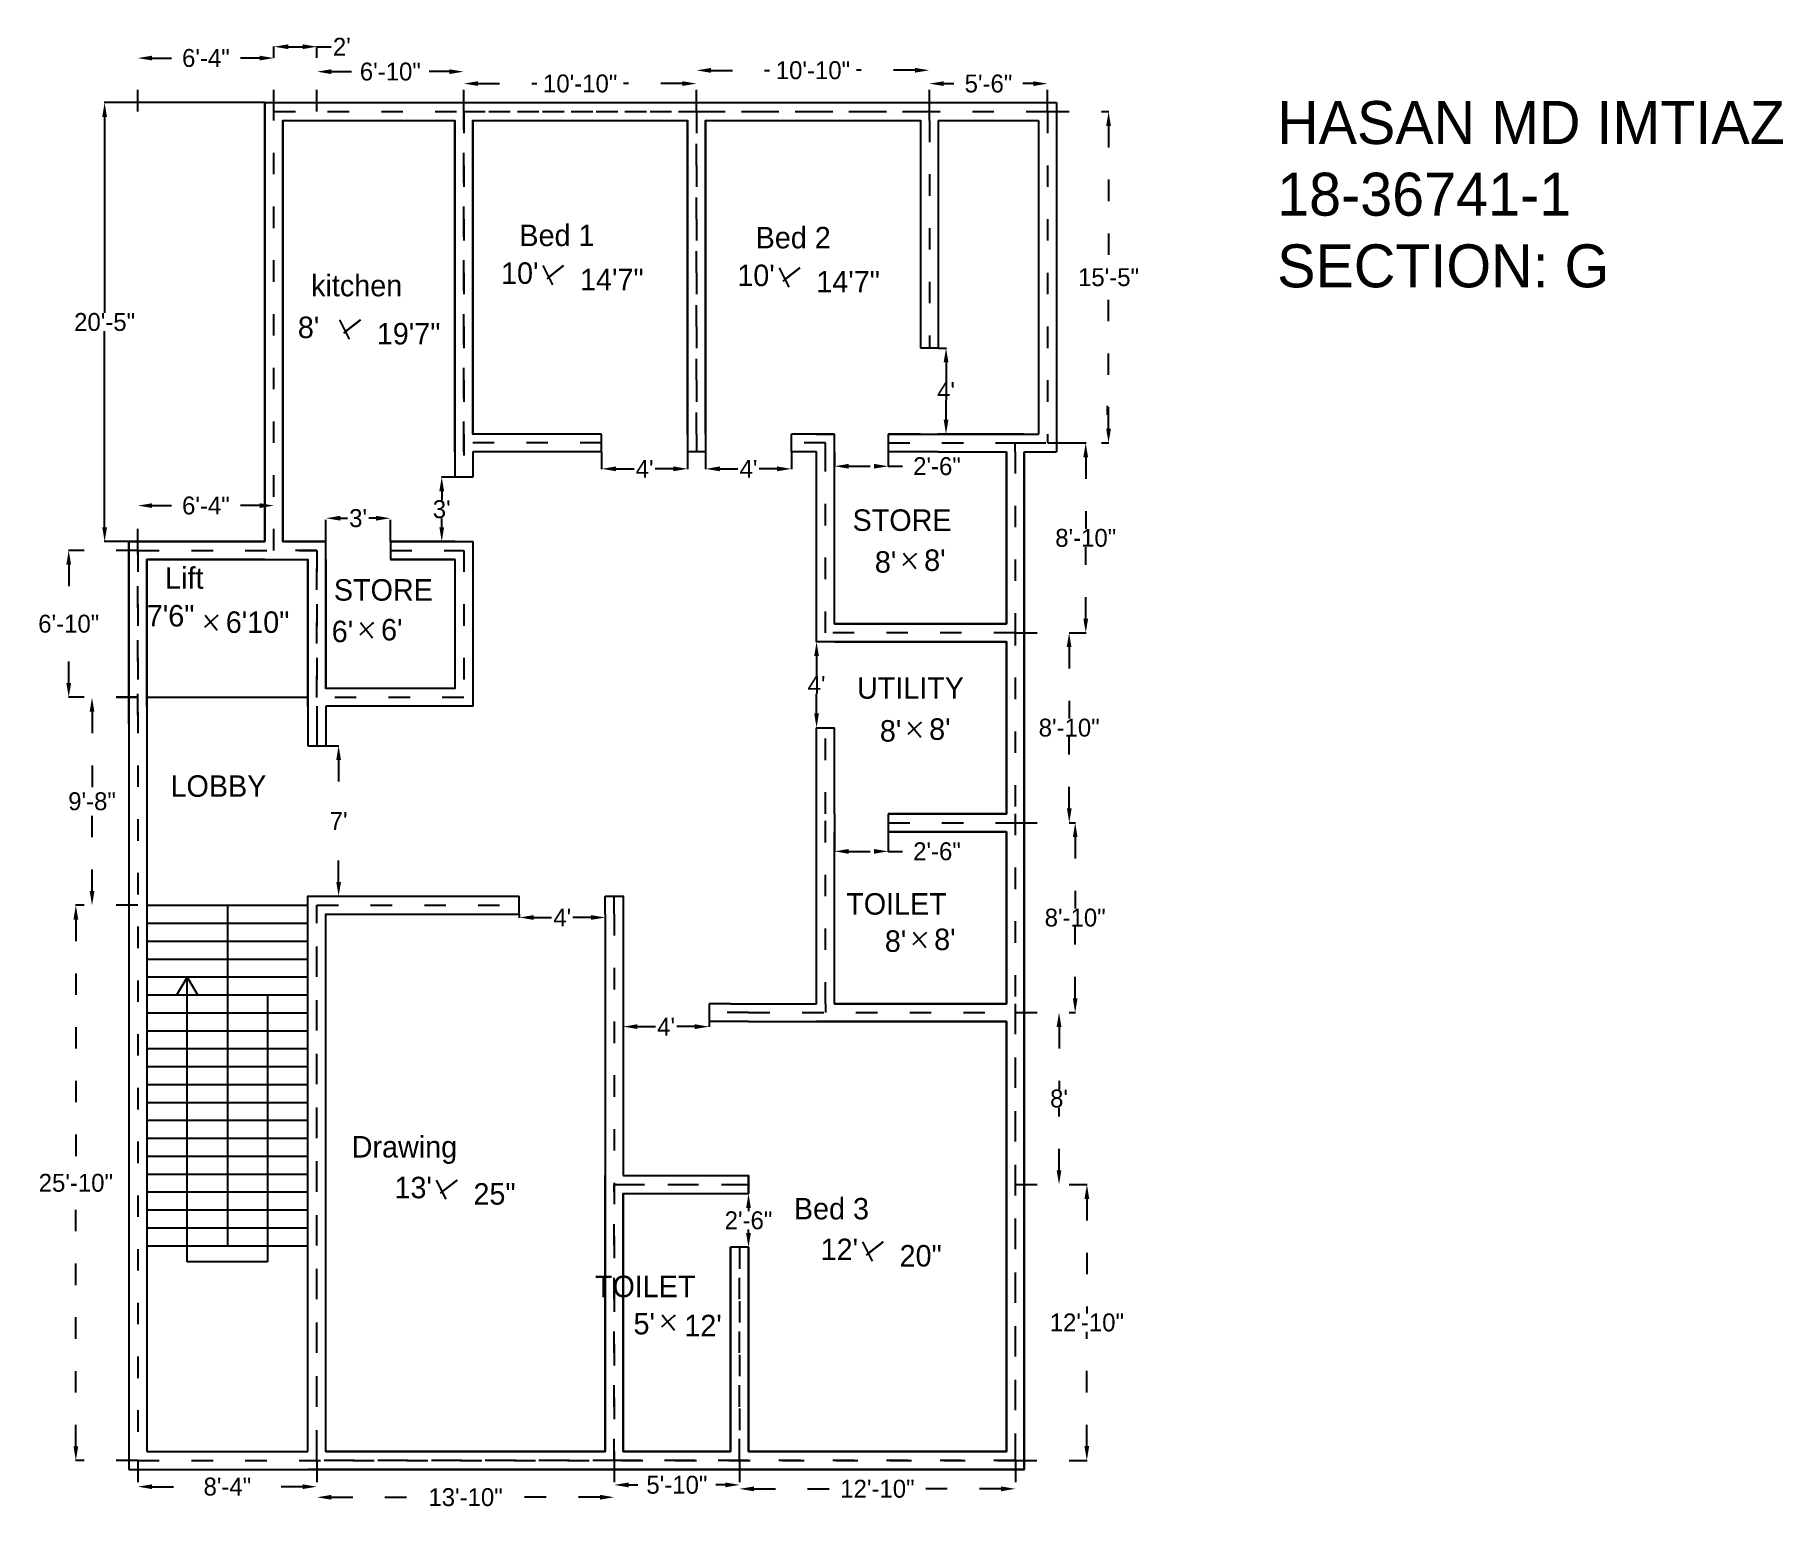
# Model space of a CAD drawing. Header units: inches. Extents: x -97 to 879, y -761 to 61.
import ezdxf

# ---------------------------------------------------------------- set-up
doc = ezdxf.new("R2010")
doc.units = ezdxf.units.IN
doc.header["$MEASUREMENT"] = 0
doc.linetypes.add('ACAD_ISO03W100', pattern=[30, 12, -18])
doc.dimstyles.get("Standard").update_dxf_attribs({"dimtxt": 10, "dimasz": 8, "dimexe": 0.18, "dimexo": 0.0625, "dimgap": 0.09, "dimtad": 0, "dimtih": 1, "dimtoh": 1, "dimdec": 4, "dimzin": 0, "dimdsep": 46, "dimlunit": 4, "dimtxsty": 'Standard', "dimcen": -0.09, "dimadec": 0, "dimazin": 0, "dimtfac": 1, "dimtdec": 4, "dimtofl": 0, "dimtmove": 0, "dimatfit": 3, "dimfxl": 0, "dimtolj": 1, "dimtzin": 0, "dimarcsym": 0})

msp = doc.modelspace()

# ---------------------------------------------------------------- texts
at = {"linetype": 'ACAD_ISO03W100', "attachment_point": 1}
for s, insert, char_height, width in [('HASAN MD IMTIAZ\\P18-36741-1\\PSECTION: G', (596.6266, 24.54559), 24, 684.8546796), ('Bed 1', (173.4912, -44.43387), 12, 455.9656411), ('Bed 2', (305.42084, -45.69493), 12, 455.9656411), ("10'", (163.2524, -65.51033), 12, 164.7467075), ("10'", (295.18203, -66.7714), 12, 164.7467075), ('kitchen', (57.20164, -72.47505), 12, 455.9656411), ('14\'7"', (207.35372, -69.07527), 12, 445.7050041), ('14\'7"', (339.28335, -70.33634), 12, 445.7050041), ("8'", (49.77901, -95.79298), 12, 164.7467075), ('19\'7"', (93.88034, -99.35792), 12, 445.7050041), (' STORE', (355.08251, -203.4172), 12, 455.9656411), ("8'", (371.97485, -226.74493), 12, 445.7050041), ("8'", (399.51186, -225.77402), 12, 445.7050041), ('Lift', (-24.33218, -235.71287), 12, 455.9656411), (' STORE', (65.42901, -242.36548), 12, 455.9656411), ('7\'6"', (-34.57099, -256.78933), 12, 164.7467075), ('6\'10"', (9.53034, -260.35427), 12, 445.7050041), ("6'", (68.70573, -265.5392), 12, 445.7050041), ("6'", (96.24274, -264.56829), 12, 445.7050041), (' UTILITY', (357.53677, -297.11691), 12, 455.9656411), ("8'", (374.77082, -321.05602), 12, 445.7050041), ("8'", (402.30783, -320.08511), 12, 445.7050041), (' LOBBY', (-25.78832, -351.87077), 12, 455.9656411), ('  TOILET', (347.08299, -417.65843), 12, 455.9656411), ("8'", (377.55913, -438.41289), 12, 445.7050041), ("8'", (405.09614, -437.44198), 12, 445.7050041), ('Drawing', (79.87816, -553.23845), 12, 455.9656411), ("13'", (103.72976, -575.98485), 12, 164.7467075), ('25"', (147.83108, -579.54979), 12, 445.7050041), ('  Bed 3', (317.85464, -587.7746), 12, 455.9656411), ("12'", (341.70624, -610.521), 12, 164.7467075), ('20"', (385.80757, -614.08594), 12, 445.7050041), ('  TOILET', (206.74076, -631.19586), 12, 455.9656411), ("5'", (237.21691, -651.95033), 12, 445.7050041), ("12'", (265.58919, -653.03724), 12, 164.7467075)]:
    msp.add_mtext(s, dxfattribs=dict(at, insert=insert, char_height=char_height, width=width))

# ---------------------------------------------------------------- blocks, each defined once
blk = doc.blocks.new('*D1')
at = {"color": 0, "lineweight": -2}
for p, q in [((31.37, 23.65), (-58.3, 23.65)), ((-58.12, 15.65), (-58.12, -93.76)), ((-58.12, -213.35), (-58.12, -103.94)), ((31.37, -221.35), (-58.3, -221.35))]:
    blk.add_line(p, q, dxfattribs=at)
at = {"color": 0}
for points in [[(-59.45, 15.65), (-56.78, 15.65), (-58.12, 23.65)], [(-59.45, -213.35), (-56.78, -213.35), (-58.12, -221.35)]]:
    blk.add_solid(points, dxfattribs=at)
at = {"layer": 'Defpoints', "color": 0}
for p in [(-58.12, 23.65), (31.43, 23.65), (31.43, -221.35)]:
    blk.add_point(p, dxfattribs=at)
at = {"color": 0, "insert": (-58.12, -98.85), "char_height": 10, "attachment_point": 5}
blk.add_mtext('\\A1;20\'-5"', dxfattribs=at)
blk = doc.blocks.new('*D2')
at = {"color": 0, "linetype": 'ACAD_ISO03W100', "lineweight": -2}
for p, q in [((-39.57, -734.42), (-39.57, -749.17)), ((60.43, -734.42), (60.43, -749.17)), ((-31.57, -748.99), (-8.83, -748.99)), ((52.43, -748.99), (29.69, -748.99))]:
    blk.add_line(p, q, dxfattribs=at)
at = {"color": 0, "linetype": 'ACAD_ISO03W100'}
for points in [[(-31.57, -747.66), (-31.57, -750.32), (-39.57, -748.99)], [(52.43, -747.66), (52.43, -750.32), (60.43, -748.99)]]:
    blk.add_solid(points, dxfattribs=at)
at = {"layer": 'Defpoints', "color": 0, "linetype": 'ACAD_ISO03W100'}
for p in [(-39.57, -734.35), (60.43, -734.35), (60.43, -748.99)]:
    blk.add_point(p, dxfattribs=at)
at = {"color": 0, "linetype": 'ACAD_ISO03W100', "insert": (10.43, -748.99), "char_height": 10, "attachment_point": 5}
blk.add_mtext('\\A1;8\'-4"', dxfattribs=at)
blk = doc.blocks.new('*D3')
at = {"color": 0, "linetype": 'ACAD_ISO03W100', "lineweight": -2}
for p, q in [((60.43, -734.42), (60.43, -755.08)), ((226.43, -734.42), (226.43, -755.08)), ((68.43, -754.9), (118.34, -754.9)), ((218.43, -754.9), (168.52, -754.9))]:
    blk.add_line(p, q, dxfattribs=at)
at = {"color": 0, "linetype": 'ACAD_ISO03W100'}
for points in [[(68.43, -753.57), (68.43, -756.23), (60.43, -754.9)], [(218.43, -753.57), (218.43, -756.23), (226.43, -754.9)]]:
    blk.add_solid(points, dxfattribs=at)
at = {"layer": 'Defpoints', "color": 0, "linetype": 'ACAD_ISO03W100'}
for p in [(60.43, -734.35), (226.43, -734.35), (226.43, -754.9)]:
    blk.add_point(p, dxfattribs=at)
at = {"color": 0, "linetype": 'ACAD_ISO03W100', "insert": (143.43, -754.9), "char_height": 10, "attachment_point": 5}
blk.add_mtext('\\A1;13\'-10"', dxfattribs=at)
blk = doc.blocks.new('*D4')
at = {"color": 0, "linetype": 'ACAD_ISO03W100', "lineweight": -2}
for p, q in [((226.43, -734.42), (226.43, -748.17)), ((296.43, -734.42), (296.43, -748.17)), ((234.43, -747.99), (239.67, -747.99)), ((288.43, -747.99), (283.19, -747.99))]:
    blk.add_line(p, q, dxfattribs=at)
at = {"color": 0, "linetype": 'ACAD_ISO03W100'}
for points in [[(234.43, -746.66), (234.43, -749.33), (226.43, -747.99)], [(288.43, -746.66), (288.43, -749.33), (296.43, -747.99)]]:
    blk.add_solid(points, dxfattribs=at)
at = {"layer": 'Defpoints', "color": 0, "linetype": 'ACAD_ISO03W100'}
for p in [(226.43, -734.35), (296.43, -734.35), (296.43, -747.99)]:
    blk.add_point(p, dxfattribs=at)
at = {"color": 0, "linetype": 'ACAD_ISO03W100', "insert": (261.43, -747.99), "char_height": 10, "attachment_point": 5}
blk.add_mtext('\\A1;5\'-10"', dxfattribs=at)
blk = doc.blocks.new('*D5')
at = {"color": 0, "linetype": 'ACAD_ISO03W100', "lineweight": -2}
for p, q in [((296.43, -734.48), (296.43, -750.38)), ((450.43, -734.48), (450.43, -750.38)), ((304.43, -750.2), (348.34, -750.2)), ((442.43, -750.2), (398.52, -750.2))]:
    blk.add_line(p, q, dxfattribs=at)
at = {"color": 0, "linetype": 'ACAD_ISO03W100'}
for points in [[(304.43, -748.87), (304.43, -751.54), (296.43, -750.2)], [(442.43, -748.87), (442.43, -751.54), (450.43, -750.2)]]:
    blk.add_solid(points, dxfattribs=at)
at = {"layer": 'Defpoints', "color": 0, "linetype": 'ACAD_ISO03W100'}
for p in [(296.43, -734.42), (450.43, -734.42), (450.43, -750.2)]:
    blk.add_point(p, dxfattribs=at)
at = {"color": 0, "linetype": 'ACAD_ISO03W100', "insert": (373.43, -750.2), "char_height": 10, "attachment_point": 5}
blk.add_mtext('\\A1;12\'-10"', dxfattribs=at)
blk = doc.blocks.new('*D6')
at = {"color": 0, "linetype": 'ACAD_ISO03W100', "lineweight": -2}
for p, q in [((450.49, -484.35), (475.01, -484.35)), ((474.83, -492.35), (474.83, -527.26)), ((474.83, -572.35), (474.83, -537.44)), ((450.49, -580.35), (475.01, -580.35))]:
    blk.add_line(p, q, dxfattribs=at)
at = {"color": 0, "linetype": 'ACAD_ISO03W100'}
for points in [[(473.49, -492.35), (476.16, -492.35), (474.83, -484.35)], [(473.49, -572.35), (476.16, -572.35), (474.83, -580.35)]]:
    blk.add_solid(points, dxfattribs=at)
at = {"layer": 'Defpoints', "color": 0, "linetype": 'ACAD_ISO03W100'}
for p in [(450.43, -484.35), (450.43, -580.35), (474.83, -580.35)]:
    blk.add_point(p, dxfattribs=at)
at = {"color": 0, "linetype": 'ACAD_ISO03W100', "insert": (474.83, -532.35), "char_height": 10, "attachment_point": 5}
blk.add_mtext("\\A1;8'", dxfattribs=at)
blk = doc.blocks.new('*D7')
at = {"color": 0, "linetype": 'ACAD_ISO03W100', "lineweight": -2}
for p, q in [((450.55, -580.35), (490.58, -580.37)), ((490.4, -588.37), (490.37, -652.28)), ((490.34, -726.37), (490.37, -662.46)), ((450.49, -734.35), (490.52, -734.37))]:
    blk.add_line(p, q, dxfattribs=at)
at = {"color": 0, "linetype": 'ACAD_ISO03W100'}
for points in [[(489.07, -588.37), (491.73, -588.37), (490.4, -580.37)], [(489.01, -726.37), (491.68, -726.37), (490.34, -734.37)]]:
    blk.add_solid(points, dxfattribs=at)
at = {"layer": 'Defpoints', "color": 0, "linetype": 'ACAD_ISO03W100'}
for p in [(450.49, -580.35), (490.4, -580.37), (450.43, -734.35)]:
    blk.add_point(p, dxfattribs=at)
at = {"color": 0, "linetype": 'ACAD_ISO03W100', "insert": (490.37, -657.37), "char_height": 10, "attachment_point": 5}
blk.add_mtext('\\A1;12\'-10"', dxfattribs=at)
blk = doc.blocks.new('*D8')
at = {"color": 0, "linetype": 'ACAD_ISO03W100', "lineweight": -2}
for p, q in [((450.55, -378.35), (484.03, -378.35)), ((483.85, -386.35), (483.85, -426.26)), ((483.85, -476.35), (483.85, -436.44)), ((450.55, -484.35), (484.03, -484.35))]:
    blk.add_line(p, q, dxfattribs=at)
at = {"color": 0, "linetype": 'ACAD_ISO03W100'}
for points in [[(482.52, -386.35), (485.19, -386.35), (483.85, -378.35)], [(482.52, -476.35), (485.19, -476.35), (483.85, -484.35)]]:
    blk.add_solid(points, dxfattribs=at)
at = {"layer": 'Defpoints', "color": 0, "linetype": 'ACAD_ISO03W100'}
for p in [(450.49, -378.35), (483.85, -378.35), (450.49, -484.35)]:
    blk.add_point(p, dxfattribs=at)
at = {"color": 0, "linetype": 'ACAD_ISO03W100', "insert": (483.85, -431.35), "char_height": 10, "attachment_point": 5}
blk.add_mtext('\\A1;8\'-10"', dxfattribs=at)
blk = doc.blocks.new('*D9')
at = {"color": 0, "linetype": 'ACAD_ISO03W100', "lineweight": -2}
for p, q in [((450.49, -272.35), (480.62, -272.32)), ((480.45, -280.32), (480.49, -320.23)), ((480.55, -370.32), (480.51, -330.41)), ((450.62, -378.35), (480.74, -378.32))]:
    blk.add_line(p, q, dxfattribs=at)
at = {"color": 0, "linetype": 'ACAD_ISO03W100'}
for points in [[(481.78, -280.32), (479.11, -280.32), (480.44, -272.32)], [(481.89, -370.32), (479.22, -370.32), (480.56, -378.32)]]:
    blk.add_solid(points, dxfattribs=at)
at = {"layer": 'Defpoints', "color": 0, "linetype": 'ACAD_ISO03W100'}
for p in [(450.43, -272.35), (480.44, -272.32), (450.55, -378.35)]:
    blk.add_point(p, dxfattribs=at)
at = {"color": 0, "linetype": 'ACAD_ISO03W100', "insert": (480.5, -325.32), "char_height": 10, "attachment_point": 5}
blk.add_mtext('\\A1;8\'-10"', dxfattribs=at)
blk = doc.blocks.new('*D10')
at = {"color": 0, "linetype": 'ACAD_ISO03W100', "lineweight": -2}
for p, q in [((450.55, -166.35), (489.92, -166.35)), ((489.74, -174.35), (489.74, -214.26)), ((489.74, -264.35), (489.74, -224.44)), ((450.55, -272.35), (489.92, -272.35))]:
    blk.add_line(p, q, dxfattribs=at)
at = {"color": 0, "linetype": 'ACAD_ISO03W100'}
for points in [[(488.41, -174.35), (491.08, -174.35), (489.74, -166.35)], [(488.41, -264.35), (491.08, -264.35), (489.74, -272.35)]]:
    blk.add_solid(points, dxfattribs=at)
at = {"layer": 'Defpoints', "color": 0, "linetype": 'ACAD_ISO03W100'}
for p in [(450.49, -166.35), (489.74, -166.35), (450.49, -272.35)]:
    blk.add_point(p, dxfattribs=at)
at = {"color": 0, "linetype": 'ACAD_ISO03W100', "insert": (489.74, -219.35), "char_height": 10, "attachment_point": 5}
blk.add_mtext('\\A1;8\'-10"', dxfattribs=at)
blk = doc.blocks.new('*D11')
at = {"color": 0, "linetype": 'ACAD_ISO03W100', "lineweight": -2}
for p, q in [((468.49, 18.65), (502.66, 18.65)), ((502.48, 10.65), (502.48, -68.76)), ((502.48, -158.35), (502.48, -78.94)), ((468.49, -166.35), (502.66, -166.35))]:
    blk.add_line(p, q, dxfattribs=at)
at = {"color": 0, "linetype": 'ACAD_ISO03W100'}
for points in [[(501.15, 10.65), (503.82, 10.65), (502.48, 18.65)], [(501.15, -158.35), (503.82, -158.35), (502.48, -166.35)]]:
    blk.add_solid(points, dxfattribs=at)
at = {"layer": 'Defpoints', "color": 0, "linetype": 'ACAD_ISO03W100'}
for p in [(468.43, 18.65), (468.43, -166.35), (502.48, -166.35)]:
    blk.add_point(p, dxfattribs=at)
at = {"color": 0, "linetype": 'ACAD_ISO03W100', "insert": (502.48, -73.85), "char_height": 10, "attachment_point": 5}
blk.add_mtext('\\A1;15\'-5"', dxfattribs=at)
blk = doc.blocks.new('*D12')
at = {"color": 0, "linetype": 'ACAD_ISO03W100', "lineweight": -2}
for p, q in [((402.43, 18.71), (402.43, 34.44)), ((410.43, 34.26), (416.17, 34.26)), ((460.43, 34.26), (454.69, 34.26)), ((468.43, 18.71), (468.43, 34.44))]:
    blk.add_line(p, q, dxfattribs=at)
at = {"color": 0, "linetype": 'ACAD_ISO03W100'}
for points in [[(410.43, 35.59), (410.43, 32.93), (402.43, 34.26)], [(460.43, 35.59), (460.43, 32.93), (468.43, 34.26)]]:
    blk.add_solid(points, dxfattribs=at)
at = {"layer": 'Defpoints', "color": 0, "linetype": 'ACAD_ISO03W100'}
for p in [(468.43, 34.26), (402.43, 18.65), (468.43, 18.65)]:
    blk.add_point(p, dxfattribs=at)
at = {"color": 0, "linetype": 'ACAD_ISO03W100', "insert": (435.43, 34.26), "char_height": 10, "attachment_point": 5}
blk.add_mtext('\\A1;5\'-6"', dxfattribs=at)
blk = doc.blocks.new('*D13')
at = {"color": 0, "linetype": 'ACAD_ISO03W100', "lineweight": -2}
for p, q in [((272.43, 18.71), (272.42, 41.84)), ((280.42, 41.66), (313.16, 41.68)), ((394.42, 41.71), (361.67, 41.7)), ((402.43, 18.77), (402.42, 41.9))]:
    blk.add_line(p, q, dxfattribs=at)
at = {"color": 0, "linetype": 'ACAD_ISO03W100'}
for points in [[(280.42, 42.99), (280.42, 40.33), (272.42, 41.66)], [(394.42, 43.05), (394.42, 40.38), (402.42, 41.72)]]:
    blk.add_solid(points, dxfattribs=at)
at = {"layer": 'Defpoints', "color": 0, "linetype": 'ACAD_ISO03W100'}
for p in [(402.42, 41.72), (272.43, 18.65), (402.43, 18.71)]:
    blk.add_point(p, dxfattribs=at)
at = {"color": 0, "linetype": 'ACAD_ISO03W100', "insert": (337.42, 41.69), "char_height": 10, "attachment_point": 5}
blk.add_mtext('\\A1;10\'-10"', dxfattribs=at)
blk = doc.blocks.new('*D14')
at = {"color": 0, "linetype": 'ACAD_ISO03W100', "lineweight": -2}
for p, q in [((142.43, 18.71), (142.43, 34.46)), ((150.43, 34.28), (183.17, 34.28)), ((264.43, 34.28), (231.69, 34.28)), ((272.43, 18.71), (272.43, 34.46))]:
    blk.add_line(p, q, dxfattribs=at)
at = {"color": 0, "linetype": 'ACAD_ISO03W100'}
for points in [[(150.43, 35.61), (150.43, 32.95), (142.43, 34.28)], [(264.43, 35.61), (264.43, 32.95), (272.43, 34.28)]]:
    blk.add_solid(points, dxfattribs=at)
at = {"layer": 'Defpoints', "color": 0, "linetype": 'ACAD_ISO03W100'}
for p in [(142.43, 34.28), (142.43, 18.65), (272.43, 18.65)]:
    blk.add_point(p, dxfattribs=at)
at = {"color": 0, "linetype": 'ACAD_ISO03W100', "insert": (207.43, 34.28), "char_height": 10, "attachment_point": 5}
blk.add_mtext('\\A1;10\'-10"', dxfattribs=at)
blk = doc.blocks.new('*D15')
at = {"color": 0, "linetype": 'ACAD_ISO03W100', "lineweight": -2}
for p, q in [((-39.57, -226.29), (-39.57, -201.13)), ((-31.57, -201.31), (-20.83, -201.31)), ((28.43, -201.31), (17.69, -201.31)), ((36.43, -226.29), (36.43, -201.13))]:
    blk.add_line(p, q, dxfattribs=at)
at = {"color": 0, "linetype": 'ACAD_ISO03W100'}
for points in [[(-31.57, -199.98), (-31.57, -202.64), (-39.57, -201.31)], [(28.43, -199.98), (28.43, -202.64), (36.43, -201.31)]]:
    blk.add_solid(points, dxfattribs=at)
at = {"layer": 'Defpoints', "color": 0, "linetype": 'ACAD_ISO03W100'}
for p in [(-39.57, -201.31), (-39.57, -226.35), (36.43, -226.35)]:
    blk.add_point(p, dxfattribs=at)
at = {"color": 0, "linetype": 'ACAD_ISO03W100', "insert": (-1.57, -201.31), "char_height": 10, "attachment_point": 5}
blk.add_mtext('\\A1;6\'-4"', dxfattribs=at)
blk = doc.blocks.new('*D16')
at = {"color": 0, "linetype": 'ACAD_ISO03W100', "lineweight": -2}
for p, q in [((36.43, 18.71), (36.43, 55.04)), ((44.43, 54.86), (52.43, 54.86)), ((60.43, 18.71), (60.43, 55.04)), ((60.43, 54.86), (68.43, 54.86))]:
    blk.add_line(p, q, dxfattribs=at)
at = {"color": 0, "linetype": 'ACAD_ISO03W100'}
for points in [[(44.43, 56.2), (44.43, 53.53), (36.43, 54.86)], [(52.43, 56.2), (52.43, 53.53), (60.43, 54.86)]]:
    blk.add_solid(points, dxfattribs=at)
at = {"layer": 'Defpoints', "color": 0, "linetype": 'ACAD_ISO03W100'}
for p in [(60.43, 54.86), (36.43, 18.65), (60.43, 18.65)]:
    blk.add_point(p, dxfattribs=at)
at = {"color": 0, "linetype": 'ACAD_ISO03W100', "insert": (74.35, 54.86), "char_height": 10, "attachment_point": 5}
blk.add_mtext("\\A1;2'", dxfattribs=at)
blk = doc.blocks.new('*D17')
at = {"color": 0, "linetype": 'ACAD_ISO03W100', "lineweight": -2}
for p, q in [((60.43, 18.77), (60.43, 41.12)), ((68.43, 40.94), (79.67, 40.94)), ((134.43, 40.94), (123.19, 40.94)), ((142.43, 18.77), (142.43, 41.12))]:
    blk.add_line(p, q, dxfattribs=at)
at = {"color": 0, "linetype": 'ACAD_ISO03W100'}
for points in [[(68.43, 42.27), (68.43, 39.61), (60.43, 40.94)], [(134.43, 42.27), (134.43, 39.61), (142.43, 40.94)]]:
    blk.add_solid(points, dxfattribs=at)
at = {"layer": 'Defpoints', "color": 0, "linetype": 'ACAD_ISO03W100'}
for p in [(60.43, 40.94), (60.43, 18.71), (142.43, 18.71)]:
    blk.add_point(p, dxfattribs=at)
at = {"color": 0, "linetype": 'ACAD_ISO03W100', "insert": (101.43, 40.94), "char_height": 10, "attachment_point": 5}
blk.add_mtext('\\A1;6\'-10"', dxfattribs=at)
blk = doc.blocks.new('*D18')
at = {"color": 0, "linetype": 'ACAD_ISO03W100', "lineweight": -2}
for p, q in [((65.49, -335.35), (72.73, -335.35)), ((72.55, -343.35), (72.55, -372.26)), ((72.55, -411.35), (72.55, -382.44)), ((65.49, -419.35), (72.73, -419.35))]:
    blk.add_line(p, q, dxfattribs=at)
at = {"color": 0, "linetype": 'ACAD_ISO03W100'}
for points in [[(71.22, -343.35), (73.89, -343.35), (72.55, -335.35)], [(71.22, -411.35), (73.89, -411.35), (72.55, -419.35)]]:
    blk.add_solid(points, dxfattribs=at)
at = {"layer": 'Defpoints', "color": 0, "linetype": 'ACAD_ISO03W100'}
for p in [(65.43, -335.35), (65.43, -419.35), (72.55, -419.35)]:
    blk.add_point(p, dxfattribs=at)
at = {"color": 0, "linetype": 'ACAD_ISO03W100', "insert": (72.55, -377.35), "char_height": 10, "attachment_point": 5}
blk.add_mtext("\\A1;7'", dxfattribs=at)
blk = doc.blocks.new('*D19')
at = {"color": 0, "linetype": 'ACAD_ISO03W100', "lineweight": -2}
for p, q in [((173.43, -429.42), (173.43, -431.42)), ((221.43, -429.42), (221.43, -431.42)), ((181.43, -431.24), (191.51, -431.24)), ((213.43, -431.24), (203.35, -431.24))]:
    blk.add_line(p, q, dxfattribs=at)
at = {"color": 0, "linetype": 'ACAD_ISO03W100'}
for points in [[(181.43, -429.91), (181.43, -432.57), (173.43, -431.24)], [(213.43, -429.91), (213.43, -432.57), (221.43, -431.24)]]:
    blk.add_solid(points, dxfattribs=at)
at = {"layer": 'Defpoints', "color": 0, "linetype": 'ACAD_ISO03W100'}
for p in [(173.43, -429.35), (221.43, -429.35), (221.43, -431.24)]:
    blk.add_point(p, dxfattribs=at)
at = {"color": 0, "linetype": 'ACAD_ISO03W100', "insert": (197.43, -431.24), "char_height": 10, "attachment_point": 5}
blk.add_mtext("\\A1;4'", dxfattribs=at)
blk = doc.blocks.new('*D20')
at = {"color": 0, "linetype": 'ACAD_ISO03W100', "lineweight": -2}
for p, q in [((231.43, -489.42), (231.43, -492.34)), ((239.43, -492.16), (249.51, -492.16)), ((271.43, -492.16), (261.35, -492.16)), ((279.43, -489.42), (279.43, -492.34))]:
    blk.add_line(p, q, dxfattribs=at)
at = {"color": 0, "linetype": 'ACAD_ISO03W100'}
for points in [[(239.43, -490.83), (239.43, -493.5), (231.43, -492.16)], [(271.43, -490.83), (271.43, -493.5), (279.43, -492.16)]]:
    blk.add_solid(points, dxfattribs=at)
at = {"layer": 'Defpoints', "color": 0, "linetype": 'ACAD_ISO03W100'}
for p in [(231.43, -489.35), (231.43, -492.16), (279.43, -489.35)]:
    blk.add_point(p, dxfattribs=at)
at = {"color": 0, "linetype": 'ACAD_ISO03W100', "insert": (255.43, -492.16), "char_height": 10, "attachment_point": 5}
blk.add_mtext("\\A1;4'", dxfattribs=at)
blk = doc.blocks.new('*D21')
at = {"color": 0, "linetype": 'ACAD_ISO03W100', "lineweight": -2}
for p, q in [((301.49, -585.35), (301.61, -585.35)), ((301.43, -593.35), (301.43, -595.26)), ((301.43, -607.35), (301.43, -605.44)), ((301.49, -615.35), (301.61, -615.35))]:
    blk.add_line(p, q, dxfattribs=at)
at = {"color": 0, "linetype": 'ACAD_ISO03W100'}
for points in [[(300.1, -593.35), (302.76, -593.35), (301.43, -585.35)], [(300.1, -607.35), (302.76, -607.35), (301.43, -615.35)]]:
    blk.add_solid(points, dxfattribs=at)
at = {"layer": 'Defpoints', "color": 0, "linetype": 'ACAD_ISO03W100'}
for p in [(301.43, -585.35), (301.43, -585.35), (301.43, -615.35)]:
    blk.add_point(p, dxfattribs=at)
at = {"color": 0, "linetype": 'ACAD_ISO03W100', "insert": (301.43, -600.35), "char_height": 10, "attachment_point": 5}
blk.add_mtext('\\A1;2\'-6"', dxfattribs=at)
blk = doc.blocks.new('*D22')
at = {"color": 0, "linetype": 'ACAD_ISO03W100', "lineweight": -2}
for p, q in [((349.43, -383.42), (349.43, -394.51)), ((379.43, -383.42), (379.43, -394.51)), ((357.43, -394.33), (371.43, -394.33)), ((379.43, -394.33), (387.43, -394.33))]:
    blk.add_line(p, q, dxfattribs=at)
at = {"color": 0, "linetype": 'ACAD_ISO03W100'}
for points in [[(357.43, -393), (357.43, -395.67), (349.43, -394.33)], [(371.43, -393), (371.43, -395.67), (379.43, -394.33)]]:
    blk.add_solid(points, dxfattribs=at)
at = {"layer": 'Defpoints', "color": 0, "linetype": 'ACAD_ISO03W100'}
for p in [(349.43, -383.35), (379.43, -383.35), (379.43, -394.33)]:
    blk.add_point(p, dxfattribs=at)
at = {"color": 0, "linetype": 'ACAD_ISO03W100', "insert": (406.69, -394.33), "char_height": 10, "attachment_point": 5}
blk.add_mtext('\\A1;2\'-6"', dxfattribs=at)
blk = doc.blocks.new('*D23')
at = {"color": 0, "linetype": 'ACAD_ISO03W100', "lineweight": -2}
for p, q in [((339.37, -277.35), (339.25, -277.35)), ((339.43, -285.35), (339.43, -296.26)), ((339.43, -317.35), (339.43, -306.44)), ((339.37, -325.35), (339.25, -325.35))]:
    blk.add_line(p, q, dxfattribs=at)
at = {"color": 0, "linetype": 'ACAD_ISO03W100'}
for points in [[(338.1, -285.35), (340.76, -285.35), (339.43, -277.35)], [(338.1, -317.35), (340.76, -317.35), (339.43, -325.35)]]:
    blk.add_solid(points, dxfattribs=at)
at = {"layer": 'Defpoints', "color": 0, "linetype": 'ACAD_ISO03W100'}
for p in [(339.43, -277.35), (339.43, -277.35), (339.43, -325.35)]:
    blk.add_point(p, dxfattribs=at)
at = {"color": 0, "linetype": 'ACAD_ISO03W100', "insert": (339.43, -301.35), "char_height": 10, "attachment_point": 5}
blk.add_mtext("\\A1;4'", dxfattribs=at)
blk = doc.blocks.new('*D24')
at = {"color": 0, "linetype": 'ACAD_ISO03W100', "lineweight": -2}
for p, q in [((349.43, -171.42), (349.43, -179.52)), ((379.43, -171.42), (379.43, -179.52)), ((357.43, -179.34), (371.43, -179.34)), ((379.43, -179.34), (387.43, -179.34))]:
    blk.add_line(p, q, dxfattribs=at)
at = {"color": 0, "linetype": 'ACAD_ISO03W100'}
for points in [[(357.43, -178), (357.43, -180.67), (349.43, -179.34)], [(371.43, -178), (371.43, -180.67), (379.43, -179.34)]]:
    blk.add_solid(points, dxfattribs=at)
at = {"layer": 'Defpoints', "color": 0, "linetype": 'ACAD_ISO03W100'}
for p in [(349.43, -171.35), (379.43, -171.35), (379.43, -179.34)]:
    blk.add_point(p, dxfattribs=at)
at = {"color": 0, "linetype": 'ACAD_ISO03W100', "insert": (406.69, -179.34), "char_height": 10, "attachment_point": 5}
blk.add_mtext('\\A1;2\'-6"', dxfattribs=at)
blk = doc.blocks.new('*D25')
at = {"color": 0, "linetype": 'ACAD_ISO03W100', "lineweight": -2}
for p, q in [((407.49, -113.35), (411.91, -113.35)), ((411.73, -121.35), (411.73, -132.26)), ((411.73, -153.35), (411.73, -142.44)), ((407.49, -161.35), (411.91, -161.35))]:
    blk.add_line(p, q, dxfattribs=at)
at = {"color": 0, "linetype": 'ACAD_ISO03W100'}
for points in [[(410.4, -121.35), (413.07, -121.35), (411.73, -113.35)], [(410.4, -153.35), (413.07, -153.35), (411.73, -161.35)]]:
    blk.add_solid(points, dxfattribs=at)
at = {"layer": 'Defpoints', "color": 0, "linetype": 'ACAD_ISO03W100'}
for p in [(407.43, -113.35), (407.43, -161.35), (411.73, -161.35)]:
    blk.add_point(p, dxfattribs=at)
at = {"color": 0, "linetype": 'ACAD_ISO03W100', "insert": (411.73, -137.35), "char_height": 10, "attachment_point": 5}
blk.add_mtext("\\A1;4'", dxfattribs=at)
blk = doc.blocks.new('*D26')
at = {"color": 0, "linetype": 'ACAD_ISO03W100', "lineweight": -2}
for p, q in [((277.43, -171.42), (277.43, -180.97)), ((325.43, -171.42), (325.43, -180.97)), ((285.43, -180.79), (295.51, -180.79)), ((317.43, -180.79), (307.35, -180.79))]:
    blk.add_line(p, q, dxfattribs=at)
at = {"color": 0, "linetype": 'ACAD_ISO03W100'}
for points in [[(285.43, -179.45), (285.43, -182.12), (277.43, -180.79)], [(317.43, -179.45), (317.43, -182.12), (325.43, -180.79)]]:
    blk.add_solid(points, dxfattribs=at)
at = {"layer": 'Defpoints', "color": 0, "linetype": 'ACAD_ISO03W100'}
for p in [(277.43, -171.35), (325.43, -171.35), (277.43, -180.79)]:
    blk.add_point(p, dxfattribs=at)
at = {"color": 0, "linetype": 'ACAD_ISO03W100', "insert": (301.43, -180.79), "char_height": 10, "attachment_point": 5}
blk.add_mtext("\\A1;4'", dxfattribs=at)
blk = doc.blocks.new('*D27')
at = {"color": 0, "linetype": 'ACAD_ISO03W100', "lineweight": -2}
for p, q in [((219.43, -171.42), (219.43, -180.97)), ((267.43, -171.42), (267.43, -180.97)), ((227.43, -180.79), (237.51, -180.79)), ((259.43, -180.79), (249.35, -180.79))]:
    blk.add_line(p, q, dxfattribs=at)
at = {"color": 0, "linetype": 'ACAD_ISO03W100'}
for points in [[(227.43, -179.45), (227.43, -182.12), (219.43, -180.79)], [(259.43, -179.45), (259.43, -182.12), (267.43, -180.79)]]:
    blk.add_solid(points, dxfattribs=at)
at = {"layer": 'Defpoints', "color": 0, "linetype": 'ACAD_ISO03W100'}
for p in [(219.43, -171.35), (267.43, -171.35), (267.43, -180.79)]:
    blk.add_point(p, dxfattribs=at)
at = {"color": 0, "linetype": 'ACAD_ISO03W100', "insert": (243.43, -180.79), "char_height": 10, "attachment_point": 5}
blk.add_mtext("\\A1;4'", dxfattribs=at)
blk = doc.blocks.new('*D28')
at = {"color": 0, "linetype": 'ACAD_ISO03W100', "lineweight": -2}
for p, q in [((137.37, -185.35), (129.95, -185.35)), ((130.13, -193.35), (130.13, -198.26)), ((130.13, -213.35), (130.13, -208.44)), ((137.37, -221.35), (129.95, -221.35))]:
    blk.add_line(p, q, dxfattribs=at)
at = {"color": 0, "linetype": 'ACAD_ISO03W100'}
for points in [[(128.8, -193.35), (131.46, -193.35), (130.13, -185.35)], [(128.8, -213.35), (131.46, -213.35), (130.13, -221.35)]]:
    blk.add_solid(points, dxfattribs=at)
at = {"layer": 'Defpoints', "color": 0, "linetype": 'ACAD_ISO03W100'}
for p in [(137.43, -185.35), (130.13, -221.35), (137.43, -221.35)]:
    blk.add_point(p, dxfattribs=at)
at = {"color": 0, "linetype": 'ACAD_ISO03W100', "insert": (130.13, -203.35), "char_height": 10, "attachment_point": 5}
blk.add_mtext("\\A1;3'", dxfattribs=at)
blk = doc.blocks.new('*D29')
at = {"color": 0, "linetype": 'ACAD_ISO03W100', "lineweight": -2}
for p, q in [((65.43, -221.29), (65.43, -208.17)), ((73.43, -208.35), (77.51, -208.35)), ((93.43, -208.35), (89.35, -208.35)), ((101.43, -221.29), (101.43, -208.17))]:
    blk.add_line(p, q, dxfattribs=at)
at = {"color": 0, "linetype": 'ACAD_ISO03W100'}
for points in [[(73.43, -207.01), (73.43, -209.68), (65.43, -208.35)], [(93.43, -207.01), (93.43, -209.68), (101.43, -208.35)]]:
    blk.add_solid(points, dxfattribs=at)
at = {"layer": 'Defpoints', "color": 0, "linetype": 'ACAD_ISO03W100'}
for p in [(101.43, -208.35), (65.43, -221.35), (101.43, -221.35)]:
    blk.add_point(p, dxfattribs=at)
at = {"color": 0, "linetype": 'ACAD_ISO03W100', "insert": (83.43, -208.35), "char_height": 10, "attachment_point": 5}
blk.add_mtext("\\A1;3'", dxfattribs=at)
blk = doc.blocks.new('*D30')
at = {"color": 0, "linetype": 'ACAD_ISO03W100', "lineweight": -2}
for p, q in [((-39.63, -424.42), (-74.36, -424.42)), ((-74.18, -432.42), (-74.18, -574.33)), ((-74.18, -726.42), (-74.18, -584.51)), ((-39.63, -734.42), (-74.36, -734.42))]:
    blk.add_line(p, q, dxfattribs=at)
at = {"color": 0, "linetype": 'ACAD_ISO03W100'}
for points in [[(-75.52, -432.42), (-72.85, -432.42), (-74.18, -424.42)], [(-75.52, -726.42), (-72.85, -726.42), (-74.18, -734.42)]]:
    blk.add_solid(points, dxfattribs=at)
at = {"layer": 'Defpoints', "color": 0, "linetype": 'ACAD_ISO03W100'}
for p in [(-74.18, -424.42), (-39.57, -424.42), (-39.57, -734.42)]:
    blk.add_point(p, dxfattribs=at)
at = {"color": 0, "linetype": 'ACAD_ISO03W100', "insert": (-74.18, -579.42), "char_height": 10, "attachment_point": 5}
blk.add_mtext('\\A1;25\'-10"', dxfattribs=at)
blk = doc.blocks.new('*D31')
at = {"color": 0, "linetype": 'ACAD_ISO03W100', "lineweight": -2}
for p, q in [((-39.7, -308.42), (-65.32, -308.42)), ((-65.14, -316.42), (-65.14, -361.33)), ((-65.14, -416.42), (-65.14, -371.51)), ((-39.7, -424.42), (-65.32, -424.42))]:
    blk.add_line(p, q, dxfattribs=at)
at = {"color": 0, "linetype": 'ACAD_ISO03W100'}
for points in [[(-66.47, -316.42), (-63.81, -316.42), (-65.14, -308.42)], [(-66.47, -416.42), (-63.81, -416.42), (-65.14, -424.42)]]:
    blk.add_solid(points, dxfattribs=at)
at = {"layer": 'Defpoints', "color": 0, "linetype": 'ACAD_ISO03W100'}
for p in [(-65.14, -308.42), (-39.63, -308.42), (-39.63, -424.42)]:
    blk.add_point(p, dxfattribs=at)
at = {"color": 0, "linetype": 'ACAD_ISO03W100', "insert": (-65.14, -366.42), "char_height": 10, "attachment_point": 5}
blk.add_mtext('\\A1;9\'-8"', dxfattribs=at)
blk = doc.blocks.new('*D32')
at = {"color": 0, "linetype": 'ACAD_ISO03W100', "lineweight": -2}
for p, q in [((-39.63, -226.29), (-78.34, -226.29)), ((-78.16, -234.29), (-78.16, -262.2)), ((-78.16, -300.29), (-78.16, -272.38)), ((-39.63, -308.29), (-78.34, -308.29))]:
    blk.add_line(p, q, dxfattribs=at)
at = {"color": 0, "linetype": 'ACAD_ISO03W100'}
for points in [[(-79.5, -234.29), (-76.83, -234.29), (-78.16, -226.29)], [(-79.5, -300.29), (-76.83, -300.29), (-78.16, -308.29)]]:
    blk.add_solid(points, dxfattribs=at)
at = {"layer": 'Defpoints', "color": 0, "linetype": 'ACAD_ISO03W100'}
for p in [(-39.57, -226.29), (-78.16, -308.29), (-39.57, -308.29)]:
    blk.add_point(p, dxfattribs=at)
at = {"color": 0, "linetype": 'ACAD_ISO03W100', "insert": (-78.16, -267.29), "char_height": 10, "attachment_point": 5}
blk.add_mtext('\\A1;6\'-10"', dxfattribs=at)
blk = doc.blocks.new('*D33')
at = {"color": 0, "linetype": 'ACAD_ISO03W100', "lineweight": -2}
for p, q in [((-39.57, 18.71), (-39.57, 48.7)), ((-31.57, 48.52), (-20.83, 48.52)), ((28.43, 48.52), (17.69, 48.52)), ((36.43, 18.71), (36.43, 48.7))]:
    blk.add_line(p, q, dxfattribs=at)
at = {"color": 0, "linetype": 'ACAD_ISO03W100'}
for points in [[(-31.57, 49.85), (-31.57, 47.19), (-39.57, 48.52)], [(28.43, 49.85), (28.43, 47.19), (36.43, 48.52)]]:
    blk.add_solid(points, dxfattribs=at)
at = {"layer": 'Defpoints', "color": 0, "linetype": 'ACAD_ISO03W100'}
for p in [(-39.57, 48.52), (-39.57, 18.65), (36.43, 18.65)]:
    blk.add_point(p, dxfattribs=at)
at = {"color": 0, "linetype": 'ACAD_ISO03W100', "insert": (-1.57, 48.52), "char_height": 10, "attachment_point": 5}
blk.add_mtext('\\A1;6\'-4"', dxfattribs=at)

# ---------------------------------------------------------------- dimensions: what is measured, and where the dimension line sits
at = {"linetype": 'ACAD_ISO03W100'}
for p1, p2, distance, picture, middle in [((36.42901, 18.64573), (60.42901, 18.64573), 36.21609, '*D16', (74.35235, 54.86183)), ((142.42901, 18.70823), (60.42901, 18.70823), -22.23016, '*D17', (101.42901, 40.93839)), ((272.42901, 18.64573), (142.42901, 18.64573), -15.63576, '*D14', (207.42901, 34.28149)), ((272.42901, 18.64573), (402.42901, 18.70823), 23.00988, '*D13', (337.41795, 41.68686)), ((402.42901, 18.64573), (468.42901, 18.64573), 15.61448, '*D12', (435.42901, 34.26021)), ((468.42901, 18.64573), (468.42901, -166.35427), 34.05493, '*D11', (502.48394, -73.85427)), ((407.42901, -113.35427), (407.42901, -161.35427), 4.3059, '*D25', (411.73491, -137.35427)), ((219.42901, -171.35427), (267.42901, -171.35427), -9.43306, '*D27', (243.42901, -180.78733)), ((325.42901, -171.35427), (277.42901, -171.35427), 9.43306, '*D26', (301.42901, -180.78733)), ((349.42901, -171.35427), (379.42901, -171.35427), -7.98254, '*D24', (406.68568, -179.33681)), ((450.49151, -272.35419), (450.49151, -166.35427), -39.25017, '*D10', (489.74169, -219.35423)), ((137.42901, -185.35427), (137.42901, -221.35427), -7.29822, '*D28', (130.1308, -203.35427)), ((36.42901, -226.35427), (-39.57099, -226.35427), -25.04539, '*D15', (-1.57099, -201.30888)), ((65.42901, -221.35427), (101.42901, -221.35427), 13.00703, '*D29', (83.42901, -208.34724)), ((450.55401, -378.35427), (450.42901, -272.35427), -30.00942, '*D9', (480.50091, -325.31888)), ((339.42901, -325.35427), (339.42901, -277.35427), 0, '*D23', (339.42901, -301.35427)), ((450.49151, -484.35427), (450.49151, -378.35427), -33.36108, '*D8', (483.85259, -431.35427)), ((349.42901, -383.35427), (379.42901, -383.35427), -10.9796, '*D22', (406.68568, -394.33387)), ((173.42901, -429.35427), (221.42901, -429.35427), -1.88609, '*D19', (197.42901, -431.24036)), ((279.42901, -489.35427), (231.42901, -489.35427), 2.80799, '*D20', (255.42901, -492.16226)), ((450.42901, -484.35427), (450.42901, -580.35427), 24.39777, '*D6', (474.82679, -532.35427)), ((301.42901, -615.35427), (301.42901, -585.35427), 0, '*D21', (301.42901, -600.35427)), ((450.42901, -734.35427), (450.49151, -580.35427), -39.91048, '*D7', (490.37074, -657.37047)), ((-39.57099, -734.35427), (60.42901, -734.35427), -14.63555, '*D2', (10.42901, -748.98981)), ((60.42901, -734.35427), (226.42901, -734.35427), -20.54708, '*D3', (143.42901, -754.90135)), ((226.42901, -734.35427), (296.42901, -734.35427), -13.63851, '*D4', (261.42901, -747.99278)), ((296.42901, -734.41677), (450.42901, -734.41677), -15.78601, '*D5', (373.42901, -750.20278))]:
    dim = msp.add_aligned_dim(p1=p1, p2=p2, distance=distance, dimstyle='Standard', dxfattribs=at)
    dim.commit()
    dim.dimension.update_dxf_attribs({"geometry": picture, "text_midpoint": middle})
dim = msp.add_linear_dim(base=(-39.57099, 48.51906), p1=(36.42901, 18.64573), p2=(-39.57099, 18.64573), dimstyle='Standard', dxfattribs=at)
dim.commit()
dim.dimension.update_dxf_attribs({"geometry": '*D33', "text_midpoint": (-1.57099, 48.51906)})
dim = msp.add_linear_dim(base=(-58.11758, 23.64573), p1=(31.42901, -221.35427), p2=(31.42901, 23.64573), angle=90, dimstyle='Standard')
dim.commit()
dim.dimension.update_dxf_attribs({"geometry": '*D1', "text_midpoint": (-58.11758, -98.85427)})
for base, p1, p2, picture, middle in [((-78.16364, -308.29177), (-39.57099, -226.29177), (-39.57099, -308.29177), '*D32', (-78.16364, -267.29177)), ((-65.14123, -308.41677), (-39.63349, -424.41677), (-39.63349, -308.41677), '*D31', (-65.14123, -366.41677)), ((72.55315, -419.35427), (65.42901, -335.35427), (65.42901, -419.35427), '*D18', (72.55315, -377.35427)), ((-74.18215, -424.41677), (-39.57099, -734.41677), (-39.57099, -424.41677), '*D30', (-74.18215, -579.41677))]:
    dim = msp.add_linear_dim(base=base, p1=p1, p2=p2, angle=90, dimstyle='Standard', dxfattribs=at)
    dim.commit()
    dim.dimension.update_dxf_attribs({"geometry": picture, "text_midpoint": middle})

# ---------------------------------------------------------------- linework, layer by layer
for p, q in [((31.42901, 23.64573), (473.42901, 23.64573)), ((31.42901, 23.64573), (31.42901, -221.35427)), ((31.42901, -221.35427), (31.42901, 23.64573)), ((473.42901, 23.64573), (473.42901, -171.35427)), ((41.42901, 13.64573), (137.42901, 13.64573)), ((41.42901, 13.64573), (41.42901, -221.35427)), ((147.42901, 13.64573), (267.42901, 13.64573)), ((277.42901, 13.64573), (397.42901, 13.64573)), ((407.42901, 13.64573), (463.42901, 13.64573)), ((463.42901, 13.64573), (463.42901, -161.35427)), ((407.42901, -113.35427), (397.42901, -113.35427)), ((501.62153, -145.67086), (501.62153, -150.67086)), ((219.42901, -171.35427), (219.42901, -161.35427)), ((267.42901, -161.35427), (267.42901, -171.35427)), ((272.42901, -161.35427), (272.42901, -171.35427)), ((277.42901, -161.35427), (277.42901, -171.35427)), ((325.42901, -171.35427), (325.42901, -161.35427)), ((349.42901, -171.35427), (349.42901, -161.35427)), ((379.42901, -161.35427), (379.42901, -171.35427)), ((445.42901, -161.35427), (407.42901, -161.35427)), ((455.42901, -161.35427), (445.42901, -161.35427)), ((455.42901, -161.35427), (463.42901, -161.35427)), ((344.42901, -171.35427), (344.42901, -166.35427)), ((407.42901, -171.35427), (379.42901, -171.35427)), ((407.42901, -171.35427), (445.42901, -171.35427)), ((445.42901, -267.35427), (445.42901, -171.35427)), ((450.42901, -171.35427), (450.42901, -166.35427)), ((455.42901, -739.35427), (455.42901, -171.35427)), ((455.42901, -171.35427), (473.42901, -171.35427)), ((147.42901, -185.35427), (137.42901, -185.35427)), ((31.42901, -221.35427), (-44.57099, -221.35427)), ((-44.57099, -221.35427), (-44.57099, -739.35427)), ((65.42901, -231.35427), (65.42901, -221.35427)), ((65.42901, -231.35427), (65.42901, -221.35427)), ((101.42901, -221.35427), (101.42901, -231.35427)), ((101.42901, -221.35427), (101.42901, -231.35427)), ((137.42901, -221.35427), (147.42901, -221.35427)), ((31.42901, -231.35427), (-34.57099, -231.35427)), ((-34.57099, -231.35427), (-34.57099, -729.35427)), ((31.42901, -231.35427), (41.42901, -231.35427)), ((65.42901, -231.35427), (65.42901, -303.35427)), ((445.42901, -373.35427), (445.42901, -277.35427)), ((-34.57099, -308.1917), (55.42901, -308.1917)), ((-9.77899, -308.1917), (-9.77899, -308.1917)), ((-9.77899, -308.1917), (-9.77899, -308.1917)), ((55.42901, -313.35427), (55.42901, -335.35427)), ((60.42901, -313.35427), (60.42901, -335.35427)), ((65.42901, -313.35427), (65.42901, -335.35427)), ((339.42901, -325.35427), (349.42901, -325.35427)), ((55.42901, -335.35427), (65.42901, -335.35427)), ((349.42901, -373.35427), (349.42901, -383.35427)), ((379.42901, -373.35427), (379.42901, -383.35427)), ((445.42901, -378.35427), (450.42901, -378.35427)), ((445.42901, -479.35427), (445.42901, -383.35427)), ((173.42901, -429.35427), (173.42901, -419.35427)), ((221.42901, -429.35427), (221.42901, -419.35427)), ((226.42901, -429.35427), (226.42901, -419.35427)), ((55.42901, -424.6378), (-34.57099, -424.6378)), ((10.42901, -424.6378), (10.42901, -614.6378)), ((55.42901, -434.6378), (-34.57099, -434.6378)), ((55.42901, -444.6378), (-34.57099, -444.6378)), ((55.42901, -454.6378), (-34.57099, -454.6378)), ((55.42901, -464.6378), (-34.57099, -464.6378)), ((-12.05656, -464.6378), (-17.96799, -474.6378)), ((-12.05656, -623.50948), (-12.05656, -464.6378)), ((-12.05656, -464.6378), (-6.14514, -474.6378)), ((55.42901, -474.6378), (-34.57099, -474.6378)), ((32.87029, -474.6378), (32.87029, -623.50948)), ((55.42901, -484.6378), (-34.57099, -484.6378)), ((291.42901, -479.35427), (279.42901, -479.35427)), ((279.42901, -479.35427), (279.42901, -489.35427)), ((344.42901, -479.35427), (344.42901, -484.35427)), ((55.42901, -494.6378), (-34.57099, -494.6378)), ((301.42901, -489.35427), (279.42901, -489.35427)), ((445.42901, -729.35427), (445.42901, -489.35427)), ((55.42901, -504.6378), (-34.57099, -504.6378)), ((55.42901, -514.6378), (-34.57099, -514.6378)), ((55.42901, -524.6378), (-34.57099, -524.6378)), ((55.42901, -534.6378), (-34.57099, -534.6378)), ((55.42901, -544.6378), (-34.57099, -544.6378)), ((55.42901, -554.6378), (-34.57099, -554.6378)), ((55.42901, -564.6378), (-34.57099, -564.6378)), ((55.42901, -574.6378), (-34.57099, -574.6378)), ((55.42901, -584.6378), (-34.57099, -584.6378)), ((291.42901, -585.35427), (301.42901, -585.35427)), ((296.42901, -580.35427), (301.42901, -580.35427)), ((55.42901, -594.6378), (-34.57099, -594.6378)), ((55.42901, -604.6378), (-34.57099, -604.6378)), ((55.42901, -614.6378), (-34.57099, -614.6378)), ((32.87029, -623.50948), (-12.05656, -623.50948)), ((291.42901, -729.35427), (291.42901, -615.35427)), ((301.42901, -615.35427), (291.42901, -615.35427)), ((-34.57099, -729.35427), (55.42901, -729.35427)), ((65.42901, -729.35427), (221.42901, -729.35427)), ((231.42901, -729.35427), (291.42901, -729.35427)), ((445.42901, -729.35427), (301.42901, -729.35427)), ((301.42901, -729.35427), (445.42901, -729.35427)), ((-44.57099, -739.35427), (455.42901, -739.35427))]:
    msp.add_line(p, q)
at = {"linetype": 'ACAD_ISO03W100'}
for p, q in [((36.42901, 18.64573), (468.42901, 18.64573)), ((402.42901, 13.64573), (402.42901, 18.64573)), ((468.42901, 18.64573), (468.42901, -166.35427)), ((198.19036, -67.33671), (182.52111, -79.58492)), ((186.59555, -67.33671), (193.11763, -80.36525)), ((189.85659, -73.85098), (198.19036, -67.33671)), ((330.12, -68.59778), (314.45074, -80.84598)), ((318.52518, -68.59778), (325.04727, -81.62632)), ((321.78623, -75.11205), (330.12, -68.59778)), ((84.71698, -97.61936), (69.04772, -109.86757)), ((73.12216, -97.61936), (79.64425, -110.6479)), ((76.38321, -104.13363), (84.71698, -97.61936)), ((455.42901, -166.35427), (468.42901, -166.35427)), ((-39.57099, -226.35427), (-39.57099, -734.35427)), ((394.44142, -228.50904), (387.66708, -234.80045)), ((388.02362, -227.79681), (394.79797, -236.34362)), ((395.27336, -228.03422), (394.44142, -228.50904)), ((4.4599, -263.08929), (-2.31444, -269.38069)), ((-1.9579, -262.37705), (4.81645, -270.92387)), ((5.29184, -262.61447), (4.4599, -263.08929)), ((91.1723, -267.30331), (84.39796, -273.59472)), ((84.7545, -266.59108), (91.52885, -275.13789)), ((92.00424, -266.82849), (91.1723, -267.30331)), ((390.81959, -322.10789), (397.59394, -330.65471)), ((397.23739, -322.82013), (390.46305, -329.11153)), ((398.06933, -322.34531), (397.23739, -322.82013)), ((400.02571, -440.177), (393.25136, -446.4684)), ((393.60791, -439.46477), (400.38225, -448.01158)), ((400.85764, -439.70218), (400.02571, -440.177)), ((301.42901, -484.35427), (279.42901, -484.35427)), ((138.66772, -577.81124), (122.99847, -590.05944)), ((127.07291, -577.81124), (133.595, -590.83977)), ((130.33395, -584.32551), (138.66772, -577.81124)), ((376.64421, -612.34739), (360.97495, -624.59559)), ((365.04939, -612.34739), (371.57148, -625.37592)), ((368.31044, -618.86166), (376.64421, -612.34739)), ((259.68348, -653.71444), (252.90914, -660.00584)), ((253.26568, -653.0022), (260.04003, -661.54902)), ((260.51542, -653.23961), (259.68348, -653.71444)), ((-39.57099, -734.35427), (450.42901, -734.35427))]:
    msp.add_line(p, q, dxfattribs=at)
for points in [[(31.42901, -221.35427), (31.42901, 23.64573), (147.42901, 23.64573)], [(137.42901, 23.64573), (277.42901, 23.64573)], [(267.42901, 23.64573), (407.42901, 23.64573)], [(65.42901, -221.35427), (41.42901, -221.35427), (41.42901, 13.64573), (137.42901, 13.64573), (137.42901, -185.35427)], [(137.42901, -171.35427), (137.42901, 13.64573)], [(147.42901, 13.64573), (147.42901, -161.35427)], [(219.42901, -161.35427), (147.42901, -161.35427), (147.42901, 13.64573), (267.42901, 13.64573), (267.42901, -161.35427)], [(267.42901, -161.35427), (267.42901, 13.64573)], [(277.42901, 13.64573), (277.42901, -161.35427)], [(277.42901, -161.35427), (277.42901, 13.64573), (397.42901, 13.64573), (397.42901, -113.35427)], [(407.42901, 13.64573), (407.42901, -113.35427)], [(349.42901, -161.35427), (325.42901, -161.35427)], [(339.42901, -161.35427), (349.42901, -161.35427)], [(379.42901, -161.35427), (455.42901, -161.35427)], [(397.42901, -161.35427), (379.42901, -161.35427)], [(379.42901, -161.35427), (455.42901, -161.35427)], [(147.42901, -171.35427), (147.42901, -185.35427)], [(219.42901, -171.35427), (147.42901, -171.35427)], [(277.42901, -171.35427), (277.42901, -171.35427), (267.42901, -171.35427)], [(277.42901, -171.35427), (267.42901, -171.35427)], [(339.42901, -171.35427), (325.42901, -171.35427)], [(445.42901, -277.35427), (339.42901, -277.35427), (339.42901, -171.35427)], [(445.42901, -171.35427), (445.42901, -267.35427), (349.42901, -267.35427), (349.42901, -171.35427)], [(445.42901, -171.35427), (445.42901, -239.21346)], [(455.42901, -171.35427), (455.42901, -277.35427)], [(455.42901, -171.35427), (455.42901, -249.21346)], [(-44.57099, -323.35427), (-44.57099, -221.35427), (31.42901, -221.35427)], [(41.42901, -221.35427), (65.42901, -221.35427)], [(55.42901, -221.35427), (55.42901, -221.35427), (65.42901, -221.35427)], [(147.42901, -221.35427), (147.42901, -313.35427), (65.42901, -313.35427)], [(101.42901, -221.35427), (137.42901, -221.35427)], [(137.42901, -221.35427), (101.42901, -221.35427)], [(147.42901, -221.35427), (147.42901, -231.35427)], [(-34.57099, -313.35427), (-34.57099, -231.35427), (55.42901, -231.35427), (55.42901, -313.35427)], [(-34.57099, -313.35427), (-34.57099, -313.35427), (-34.57099, -231.35427), (55.42901, -231.35427), (55.42901, -313.35427)], [(55.42901, -313.35427), (55.42901, -313.35427), (55.42901, -231.35427)], [(101.42901, -231.35427), (137.42901, -231.35427), (137.42901, -303.35427), (65.42901, -303.35427), (65.42901, -231.35427)], [(137.42901, -231.35427), (101.42901, -231.35427)], [(339.42901, -277.35427), (339.42901, -267.35427)], [(349.42901, -267.35427), (445.42901, -267.35427)], [(455.42901, -267.35427), (455.42901, -383.35427)], [(349.42901, -277.35427), (445.42901, -277.35427), (445.42901, -373.35427), (379.42901, -373.35427)], [(339.42901, -383.35427), (339.42901, -325.35427)], [(349.42901, -373.35427), (349.42901, -325.35427)], [(339.42901, -479.35427), (339.42901, -373.35427)], [(379.42901, -373.35427), (445.42901, -373.35427)], [(455.42901, -373.35427), (455.42901, -489.35427)], [(379.42901, -383.35427), (445.42901, -383.35427), (445.42901, -479.35427), (349.42901, -479.35427), (349.42901, -383.35427)], [(445.42901, -383.35427), (379.42901, -383.35427)], [(55.42901, -729.35427), (55.42901, -419.35427), (173.42901, -419.35427)], [(221.42901, -419.35427), (231.42901, -419.35427), (231.42901, -575.35427)], [(221.42901, -429.35427), (221.42901, -729.35427), (65.42901, -729.35427), (65.42901, -429.35427), (173.42901, -429.35427)], [(291.42901, -479.35427), (339.42901, -479.35427)], [(455.42901, -479.35427), (455.42901, -739.35427), (291.42901, -739.35427)], [(349.42901, -479.35427), (445.42901, -479.35427)], [(301.42901, -489.35427), (445.42901, -489.35427), (445.42901, -729.35427), (301.42901, -729.35427), (301.42901, -615.35427)], [(445.42901, -489.35427), (339.42901, -489.35427)], [(221.42901, -729.35427), (221.42901, -575.35427)], [(231.42901, -575.35427), (301.42901, -575.35427), (301.42901, -585.35427)], [(301.42901, -585.35427), (301.42901, -575.35427)], [(291.42901, -615.35427), (291.42901, -729.35427), (231.42901, -729.35427), (231.42901, -585.35427), (291.42901, -585.35427)], [(231.42901, -585.35427), (231.42901, -729.35427)], [(301.42901, -615.35427), (301.42901, -729.35427)], [(231.42901, -739.35427), (231.42901, -739.35427), (55.42901, -739.35427)], [(301.42901, -739.35427), (221.42901, -739.35427)]]:
    msp.add_lwpolyline(points)
for points in [[(60.42901, -226.35427), (36.42901, -226.35427), (36.42901, 18.64573), (142.42901, 18.64573), (142.42901, -185.35427)], [(219.42901, -166.35427), (142.42901, -166.35427), (142.42901, 18.64573), (272.42901, 18.64573), (272.42901, -161.35427)], [(142.42901, -171.35427), (142.42901, 13.64573)], [(267.42901, 18.64573), (407.42901, 18.64573)], [(272.42901, -161.35427), (272.42901, 13.64573)], [(402.42901, 13.64573), (402.42901, -113.35427)], [(344.42901, -166.35427), (325.42901, -166.35427)], [(450.42901, -171.35427), (450.42901, -272.35427), (344.42901, -272.35427), (344.42901, -171.35427)], [(379.42901, -166.35427), (455.42901, -166.35427)], [(450.42901, -171.35427), (450.42901, -277.35427)], [(-39.57099, -318.35427), (-39.57099, -318.35427), (-39.57099, -226.35427), (60.42901, -226.35427), (60.42901, -318.35427)], [(101.42901, -226.35427), (142.42901, -226.35427), (142.42901, -308.35427), (60.42901, -308.35427), (60.42901, -231.35427)], [(142.42901, -226.35427), (142.42901, -308.35427), (65.42901, -308.35427)], [(450.42901, -267.35427), (450.42901, -383.35427)], [(344.42901, -373.35427), (344.42901, -325.35427)], [(344.42901, -479.35427), (344.42901, -373.35427)], [(379.42901, -378.35427), (445.42901, -378.35427)], [(450.42901, -373.35427), (450.42901, -489.35427)], [(60.42901, -729.35427), (60.42901, -424.35427), (173.42901, -424.35427)], [(226.42901, -429.35427), (226.42901, -734.35427), (60.42901, -734.35427), (60.42901, -424.35427), (173.42901, -424.35427)], [(450.42901, -479.35427), (450.42901, -734.35427), (291.42901, -734.35427)], [(301.42901, -484.35427), (450.42901, -484.35427), (450.42901, -734.35427), (296.42901, -734.35427), (296.42901, -615.35427)], [(296.42901, -615.35427), (296.42901, -734.35427), (226.42901, -734.35427), (226.42901, -580.35427), (291.42901, -580.35427)], [(231.42901, -580.35427), (296.42901, -580.35427)], [(231.42901, -734.35427), (55.42901, -734.35427)], [(301.42901, -734.35427), (221.42901, -734.35427)]]:
    msp.add_lwpolyline(points, dxfattribs=at)

msp.set_redraw_order([(e.dxf.handle, doc.entitydb.next_handle()) for e in msp.query("TEXT MTEXT ATTDEF DIMENSION ARC_DIMENSION")])  # texts and dimensions are drawn at this point

doc.saveas('drawing.dxf')
